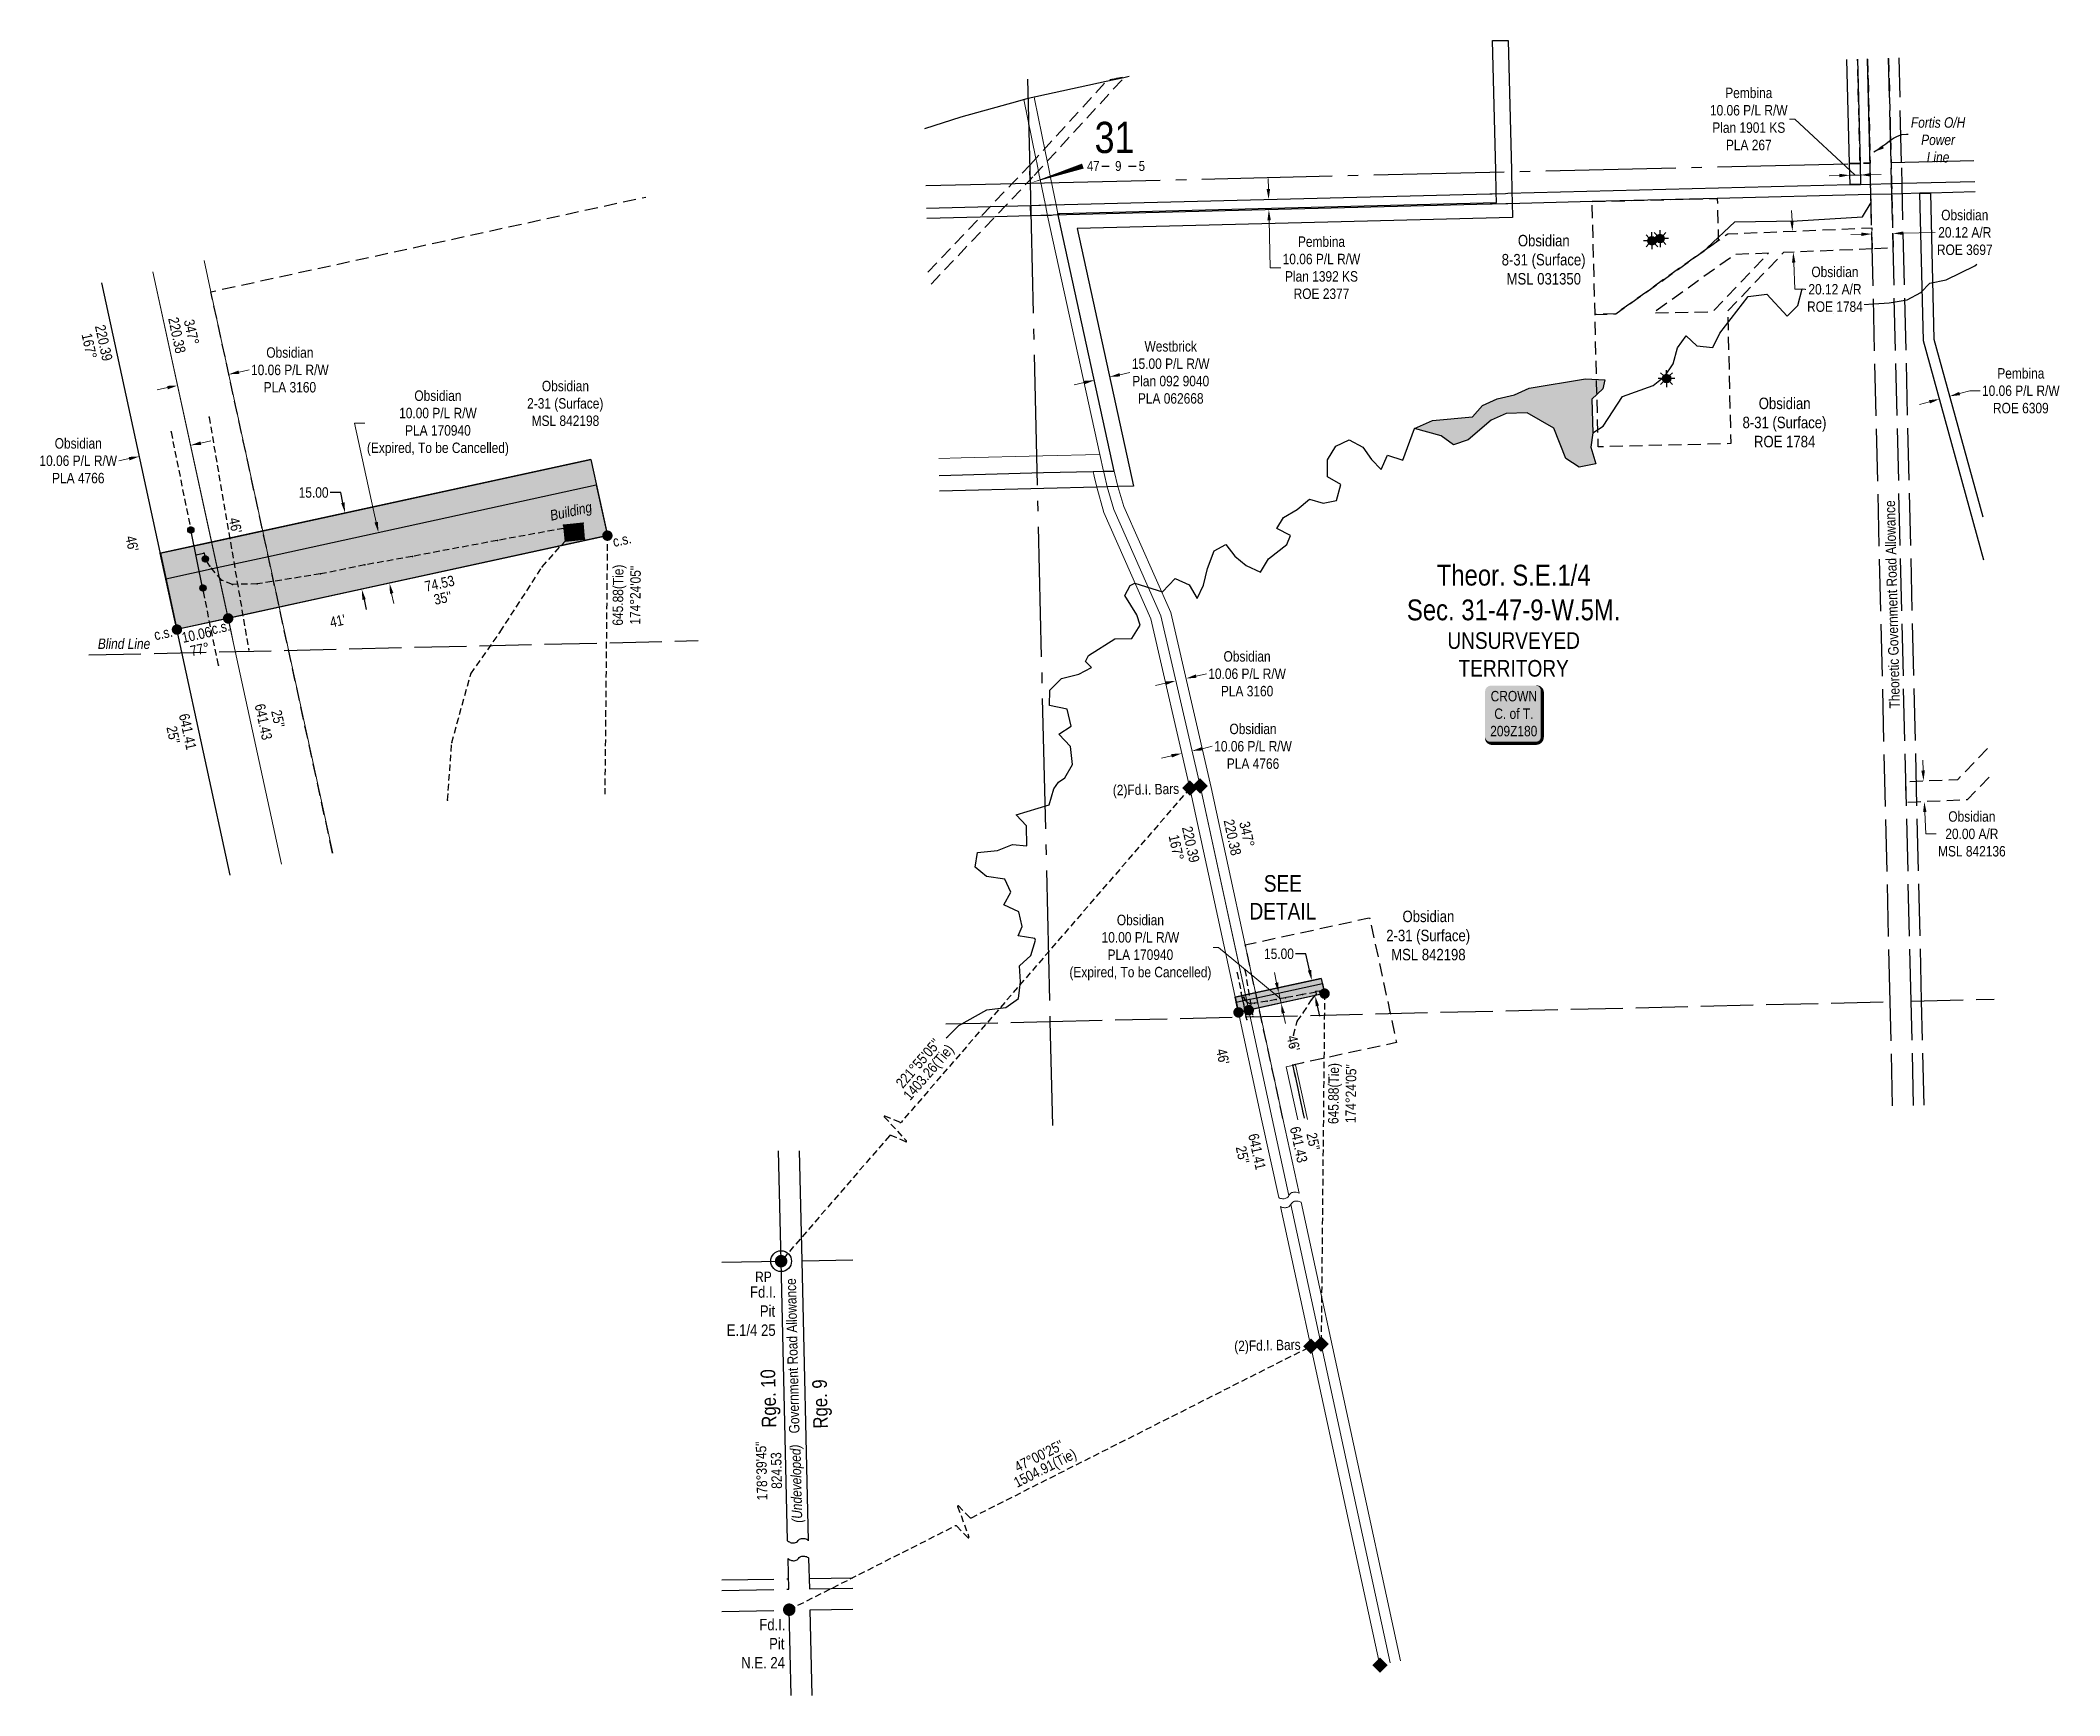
# Model space of a CAD drawing. Extents: x 612193 to 616452, y 5881780 to 5884628.
# Drawn here: x 612480 to 614418, y 5883039 to 5884628 of the extents above; entities that cross this region are included whole.
import ezdxf
from ezdxf.enums import TextEntityAlignment as Align

# ---------------------------------------------------------------- set-up
doc = ezdxf.new("R2010")
doc.units = 0
doc.header["$LTSCALE"] = 5
doc.header["$PDSIZE"] = 0.5
for name, pattern in [('foc-ACCESSROAD', [3.75, 2.5, -1.25]), ('foc-FLOWLINE', [3.75, 2.5, -1.25]), ('foc-QUARTERLINE', [33, 25, -3, 2, -3]), ('foc-TIELINE', [1.875, 1.25, -0.625]), ('foc-UNSURVEYED', [12.5, 10, -2.5]), ('UG_PIPE', [1.875, 1.25, -0.625])]:
    doc.linetypes.add(name, pattern=pattern)
doc.layers.get('Defpoints').update_dxf_attribs({"color": 9})
for name, color, linetype in [('10', 1, 'Continuous'), ('35', 37, 'Continuous'), ('9', 3, 'Continuous'), ('as-building', 7, 'Continuous'), ('AS-OWNER', 7, 'Continuous'), ('AS-PIPE-UG', 44, 'UG_PIPE'), ('AS-POWER', 104, 'foc-POWER'), ('AS-SYMBOL', 7, 'Continuous'), ('C-AR', 13, 'foc-ACCESSROAD'), ('C-RW', 13, 'Continuous'), ('C-SYMBOL', 7, 'Continuous'), ('C-WS', 13, 'foc-ACCESSROAD'), ('C-WS-S', 8, 'Continuous'), ('D-TXT', 6, 'Continuous'), ('DETAIL-T', 7, 'Continuous'), ('F-FLOWLINE', 190, 'foc-FLOWLINE'), ('F-RW', 190, 'Continuous'), ('L-BD', 7, 'Continuous'), ('L-MON', 1, 'Continuous'), ('L-MON-T', 1, 'Continuous'), ('L-QSEC', 8, 'foc-QUARTERLINE'), ('L-ROAD-T', 7, 'Continuous'), ('L-SEC', 7, 'Continuous'), ('L-SECLBL', 7, 'Continuous'), ('L-TIE', 7, 'foc-TIELINE'), ('L-TITLEDB', 4, 'Continuous'), ('L-UNS-T', 3, 'Continuous'), ('L-USEC', 7, 'foc-UNSURVEYED'), ('MSPOINT', 7, 'Continuous'), ('P-PROPOSED', 10, 'Continuous'), ('P-PROPOSED-H', 21, 'Continuous'), ('P-TXT', 4, 'Continuous'), ('T-WATER', 160, 'Continuous'), ('T-WATER-H', 133, 'Continuous')]:
    doc.layers.add(name, color=color, linetype=linetype)
doc.layers.add('AS-PIPE-AG', color=7, linetype='Continuous', true_color=0x7d00fa)
doc.layers.add('AS-STRUCTURE-H', color=7, linetype='Continuous', true_color=0xa8a8a8)
doc.layers.add('AS-STRUCTURE', color=7, linetype='Continuous', lineweight=30, true_color=0x595959)
for name, color, linetype, lineweight in [('C-AR-T', 13, 'Continuous', 9), ('C-RW-T', 13, 'Continuous', 9), ('C-WS-T', 13, 'Continuous', 9), ('F-RW-T', 190, 'Continuous', 9), ('T-TEXT', 48, 'Continuous', 18)]:
    doc.layers.add(name, color=color, linetype=linetype, lineweight=lineweight)
doc.styles.add('100L', font='ARIALN.TTF', dxfattribs={"height": 11})
doc.styles.add('175L', font='ARIALN.TTF', dxfattribs={"height": 20})
doc.styles.add('80', font='ARIALN.TTF', dxfattribs={"height": 10})
doc.styles.add('80CG', font='ARIALN.TTF', dxfattribs={"height": 10})
doc.styles.add('80L', font='ARIALN.TTF', dxfattribs={"height": 10})
doc.styles.add('80LS', font='ARIALNI.TTF', dxfattribs={"height": 10})
doc.styles.add('foc-LtypeFont', font='ARIALN.TTF', dxfattribs={"height": 7.35})
doc.styles.add('SIMPLEX', font='ARIALN.TTF')
doc.styles.get("Standard").update_dxf_attribs({"font": 'ARIALN.TTF'})
doc.linetypes.add('foc-POWER', pattern='A,6,-1,["P",foc-LtypeFont,S=0.2,R=0,X=-0.625,Y=-0.75],-1.24,4', length=12.24)
doc.dimstyles.new('Compass 5 000', dxfattribs={"dimscale": 5, "dimtxt": 9, "dimasz": 2, "dimexe": 0.2, "dimexo": 0.0625, "dimgap": 0.5, "dimtad": 0, "dimtih": 1, "dimtoh": 1, "dimzin": 0, "dimdsep": 46, "dimtxsty": '80CG', "dimcen": 0.1, "dimse1": 1, "dimse2": 1, "dimclrd": 256, "dimclrt": 256, "dimaunit": 1, "dimadec": 4, "dimazin": 0, "dimtfac": 0.06, "dimtofl": 0, "dimtmove": 0, "dimatfit": 1, "dimfxl": 0.2, "dimtolj": 1, "dimtzin": 0, "dimlwd": -1, "dimarcsym": 0})

msp = doc.modelspace()

# ---------------------------------------------------------------- texts
at = {"layer": 'AS-POWER', "insert": (614301.274, 5884532.615), "char_height": 9.99611, "width": 57.09688, "attachment_point": 5, "style": '80CG'}
msp.add_mtext('\\A1;{\\fArial Narrow|b0|i1|c0|p34;Fortis O/H Power Line}', dxfattribs=at)
at = {"layer": 'AS-STRUCTURE', "insert": (612963.33, 5884175.716), "char_height": 9.99616, "attachment_point": 1, "rotation": 12.306765, "style": '100L'}
msp.add_mtext_dynamic_manual_height_columns('\\pi4.9554;{\\fArial Narrow|b0|i1|c0|p34;Building}', width=50.12729, gutter_width=55, heights=[0], dxfattribs=at)
at = {"layer": 'C-SYMBOL', "color": 3, "insert": (613893.932, 5884124.807), "char_height": 19.99222, "width": 203.16323, "attachment_point": 2, "style": '175L'}
msp.add_mtext('Theor. S.E.1/4\\PSec. 31-47-9-W.5M.', dxfattribs=at)
at = {"layer": 'C-WS-T', "attachment_point": 1, "style": '100L'}
for s, insert, char_height in [('\\pi15.844;Obsidian\\P\\pi0.32178;8-31 (Surface)\\P\\pi5.0058;MSL 031350', (613882.139, 5884441.465), 10.99572), ('\\pi18.035;Obsidian\\P\\pi3.8554;2-31 (Surface)\\P\\pi8.1579;MSL 842198', (612943.254, 5884301.36), 9.99616), ('\\pi15.844;Obsidian\\P\\pi0.32178;8-31 (Surface)\\P\\pi11.329;ROE 1784', (614113.304, 5884285.223), 10.99572), ('\\pi15.844;Obsidian\\P\\pi0.24678;2-31 (Surface)\\P\\pi4.9796;MSL 842198', (613771.42, 5883792.758), 10.99572)]:
    msp.add_mtext_dynamic_manual_height_columns(s, width=79.88626, gutter_width=55, heights=[0], dxfattribs=dict(at, insert=insert, char_height=char_height))
at = {"layer": 'D-TXT', "color": 3, "char_height": 13.9946, "attachment_point": 1, "rotation": 91.337877, "style": '80L'}
for s, width, insert in [('Rge. 10', 73.75526, (613172.451, 5883296.252)), ('Rge. 9', 63.86109, (613221.779, 5883295.436))]:
    msp.add_mtext_dynamic_manual_height_columns(s, width=width, gutter_width=47.5, heights=[0], dxfattribs=dict(at, insert=insert))
at = {"layer": 'DETAIL-T', "color": 3, "insert": (613672.438, 5883805.567), "char_height": 16, "width": 63.63613, "attachment_point": 5, "style": '80CG'}
msp.add_mtext('SEE\\PDETAIL', dxfattribs=at)
at = {"layer": 'L-BD'}
for s, rotation, p in [('220.38', 282.227552, (612611.122, 5884345.112)), ('167°', 282.227552, (612526.922, 5884334.805)), ('220.39', 282.227552, (612540.843, 5884337.822)), ('347°', 282.227552, (612625.044, 5884348.129)), ("46'", 282.227552, (612667.141, 5884162.627)), ("46'", 282.227552, (612567.952, 5884145.193)), ('641.41', 282.227552, (612621.436, 5883964.585)), ('641.43', 282.227552, (612694.12, 5883974.003)), ('25"', 282.227552, (612708.041, 5883977.019)), ('25"', 282.227552, (612607.515, 5883961.569)), ('220.38', 282.227552, (613624.105, 5883863.112)), ('347°', 282.227552, (613638.026, 5883866.129)), ('167°', 282.227552, (613570.203, 5883853.363)), ('220.39', 282.227552, (613584.124, 5883856.38)), ("46'", 282.227552, (613682.621, 5883665.517)), ("46'", 282.227552, (613614.798, 5883652.751)), ('25"', 282.227552, (613633.793, 5883558.421)), ('641.41', 282.227552, (613647.714, 5883561.438)), ('641.43', 282.227552, (613687.694, 5883568.171)), ('25"', 282.227552, (613701.616, 5883571.188)), ('178°39\'45"', 91.337532, (613172.118, 5883254.935)), ('824.53', 91.337532, (613186.359, 5883255.268))]:
    msp.add_text(s, height=9.9962, rotation=rotation, dxfattribs=at).set_placement(p, align=Align.MIDDLE_CENTER)
at = {"layer": 'L-BD', "style": '80L'}
for s, height, rotation, p in [('74.53', 9.9962, 12.3069, (612863.093, 5884106.825)), ("35''", 9.9962, 12.3069, (612866.13, 5884092.908)), ("41'", 9.9962, 12.3069, (612765.246, 5884070.906)), ('10.06', 9.9962, 12.3069, (612629.863, 5884057.675)), ('77°', 9.9962, 12.3069, (612632.899, 5884043.757)), ("221°55'05''", 9.99616, 49.1677, (613322.393, 5883646.208)), ('1403.26(Tie)', 9.99616, 49.1677, (613333.171, 5883636.895)), ('1504.91(Tie)', 9.99616, 26.7998, (613444.718, 5883256.634)), ("47°00'25''", 9.9962, 26.7998, (613438.295, 5883269.348))]:
    msp.add_text(s, height=height, rotation=rotation, dxfattribs=at).set_placement(p, align=Align.MIDDLE)
at = {"layer": 'L-BD', "char_height": 9.99616, "width": 32.69655, "attachment_point": 2, "rotation": 89.432455}
for insert in [(613029.322, 5884095.704), (613716.032, 5883617.259)]:
    msp.add_mtext('645.88(Tie)\\P174°24\'05" ', dxfattribs=dict(at, insert=insert))
at = {"layer": 'L-MON', "char_height": 10.99572, "attachment_point": 1, "style": '100L'}
for s, insert in [('\\pi23.444;Fd.I.\\P\\pi32.857;Pit\\P\\pi1.1075;E.1/4 25', (613137.581, 5883432.175)), ('\\pi23.444;Fd.I.\\P\\pi32.857;Pit\\P\\pi6.0653;N.E. 24', (613146.508, 5883112.933))]:
    msp.add_mtext_dynamic_manual_height_columns(s, width=46.5155, gutter_width=55, heights=[0], dxfattribs=dict(at, insert=insert))
at = {"layer": 'L-MON-T', "style": '80L'}
for s, height, rotation, p in [('c.s.', 9.9962, 12.3069, (613038.16, 5884148.537)), ('c.s.', 9.9962, 12.3069, (612597.901, 5884058.914)), ('c.s.', 9.9962, 12.3069, (612652.975, 5884064.657)), ('(2)Fd.I. Bars', 9.99616, 1.349183, (613541.07, 5883907.9)), ('(2)Fd.I. Bars', 9.99616, 1.349183, (613657.636, 5883374.274))]:
    msp.add_text(s, height=height, rotation=rotation, dxfattribs=at).set_placement(p, align=Align.MIDDLE)
at = {"layer": 'L-ROAD-T', "style": '80L'}
for s, height, rotation, p in [('Theoretic Government Road Allowance', 9.99611, 91.367752, (614257.284, 5884086.715)), ('Government Road Allowance', 9.99616, 91.337877, (613201.821, 5883365.38))]:
    msp.add_text(s, height=height, rotation=rotation, dxfattribs=at).set_placement(p, align=Align.MIDDLE_CENTER)
at = {"layer": 'L-UNS-T', "color": 3, "insert": (613893.932, 5884038.606), "char_height": 15.99378, "attachment_point": 5, "style": '80L'}
msp.add_mtext_dynamic_manual_height_columns('UNSURVEYED TERRITORY', width=126.41375, gutter_width=47.5, heights=[0], dxfattribs=at)
at = {"layer": 'L-USEC', "insert": (612534.797, 5884054.004), "char_height": 9.99616, "attachment_point": 1, "style": '100L'}
msp.add_mtext_dynamic_manual_height_columns('\\pi0.30849;{\\fArial Narrow|b0|i1|c0|p34;Blind Line}', width=50.12729, gutter_width=55, heights=[0], dxfattribs=at)
at = {"layer": 'T-TEXT', "style": '80LS'}
msp.add_text('(Undeveloped)', height=9.99616, rotation=91.337877, dxfattribs=at).set_placement((613205.313, 5883242.684), align=Align.MIDDLE_CENTER)

# ---------------------------------------------------------------- blocks, each defined once
blk = doc.blocks.new('*D504')
at = {"layer": 'C-RW-T', "transparency": 16777216}
for p, q in [((612791.5, 5884260.6), (612781.5, 5884260.6)), ((612781.5, 5884260.6), (612800.1, 5884175.5)), ((612802.2, 5884165.7), (612800.1, 5884175.5)), ((612817.1, 5884097.3), (612819.3, 5884087.5))]:
    blk.add_line(p, q, dxfattribs=at)
for points in [[(612803.9, 5884166), (612800.6, 5884165.3), (612804.4, 5884155.9)], [(612818.8, 5884097.7), (612815.5, 5884097), (612815, 5884107.1)]]:
    blk.add_solid(points, dxfattribs=at)
at = {"layer": 'Defpoints', "color": 0, "transparency": 16777216}
for p in [(612869.5, 5884170.1), (612804.4, 5884155.9), (612880.2, 5884121.3)]:
    blk.add_point(p, dxfattribs=at)
at = {"layer": 'C-RW-T', "transparency": 16777216, "insert": (612861.5, 5884260.6), "char_height": 10, "attachment_point": 5, "style": '80CG'}
blk.add_mtext('\\A1;Obsidian\\P10.00 P/L R/W\\PPLA 170940\\P(Expired, To be Cancelled)', dxfattribs=at)
blk = doc.blocks.new('PLIA')
at = {"color": 255, "const_width": 1}
blk.add_lwpolyline([(-0.5, 0, 1), (0.5, 0, 1)], format="xyb", close=True, dxfattribs=at)
blk = doc.blocks.new('PLIAA')
blk.add_blockref('PLIA', (0, 0))
blk = doc.blocks.new('PLIB')
at = {"color": 1}
blk.add_circle((0, 0), 0.8, dxfattribs=at)
blk = doc.blocks.new('PLIBB')
blk.add_blockref('PLIB', (0, 0))
blk = doc.blocks.new('PLICC')
for name in ['PLIAA', 'PLIBB']:
    blk.add_blockref(name, (0, 0))
blk = doc.blocks.new('PLI')
blk.add_blockref('PLICC', (0, 0))
blk = doc.blocks.new('RISER')
h = blk.add_hatch(color=255)
h.dxf.hatch_style = 1
edge = h.paths.add_edge_path()
edge.add_arc((0, 0), 0.7, 0, 360)
blk.add_hatch(color=13).paths.add_polyline_path([(0.58, -0.15), (-0.58, -0.15, 0.774597)])
at = {"color": 13}
blk.add_line((-0.58, -0.15), (0.58, -0.15), dxfattribs=at)
blk.add_circle((0, 0), 0.6, dxfattribs=at)
blk = doc.blocks.new('*D505')
at = {"layer": 'C-RW-T', "transparency": 16777216}
for p, q in [((612670.6, 5884309.7), (612680.4, 5884311.8)), ((612601.9, 5884294.8), (612592.1, 5884292.7))]:
    blk.add_line(p, q, dxfattribs=at)
for points in [[(612670.2, 5884311.3), (612670.9, 5884308.1), (612660.8, 5884307.6)], [(612601.6, 5884296.5), (612602.3, 5884293.2), (612611.7, 5884296.9)]]:
    blk.add_solid(points, dxfattribs=at)
at = {"layer": 'Defpoints', "color": 0, "transparency": 16777216}
for p in [(612660.8, 5884307.6), (612661, 5884306.5), (612611.9, 5884295.9)]:
    blk.add_point(p, dxfattribs=at)
at = {"layer": 'C-RW-T', "transparency": 16777216, "insert": (612719.4, 5884311.8), "char_height": 10, "attachment_point": 5, "style": '80CG'}
blk.add_mtext('\\A1;Obsidian\\P10.06 P/L R/W\\PPLA 3160', dxfattribs=at)
blk = doc.blocks.new('*D506')
at = {"layer": 'C-RW-T', "transparency": 16777216}
for p, q in [((612565.2, 5884226.7), (612555.4, 5884224.6)), ((612633.9, 5884241.6), (612643.7, 5884243.7))]:
    blk.add_line(p, q, dxfattribs=at)
for points in [[(612564.8, 5884228.3), (612565.5, 5884225), (612575, 5884228.8)], [(612633.6, 5884243.2), (612634.3, 5884239.9), (612624.2, 5884239.5)]]:
    blk.add_solid(points, dxfattribs=at)
at = {"layer": 'Defpoints', "color": 0, "transparency": 16777216}
for p in [(612622.7, 5884246.1), (612573.5, 5884235.4), (612575, 5884228.8)]:
    blk.add_point(p, dxfattribs=at)
at = {"layer": 'C-RW-T', "transparency": 16777216, "insert": (612516.3, 5884224.6), "char_height": 10, "attachment_point": 5, "style": '80CG'}
blk.add_mtext('\\A1;Obsidian\\P10.06 P/L R/W\\PPLA 4766', dxfattribs=at)
blk = doc.blocks.new('*D511')
at = {"layer": 'Defpoints', "color": 0, "transparency": 16777216}
for p in [(612768.7, 5884173.7), (612772.4, 5884174.5), (612784.7, 5884100.4)]:
    blk.add_point(p, dxfattribs=at)
at = {"layer": 'P-TXT', "transparency": 16777216}
for p, q in [((612768.2, 5884194.1), (612758.2, 5884194.1)), ((612770.3, 5884184.3), (612768.2, 5884194.1)), ((612790.6, 5884091.5), (612792.7, 5884081.7))]:
    blk.add_line(p, q, dxfattribs=at)
for points in [[(612771.9, 5884184.7), (612768.7, 5884183.9), (612772.4, 5884174.5)], [(612792.2, 5884091.8), (612789, 5884091.1), (612788.4, 5884101.3)]]:
    blk.add_solid(points, dxfattribs=at)
at = {"layer": 'P-TXT', "transparency": 16777216, "insert": (612742.2, 5884194.1), "char_height": 10, "attachment_point": 5, "style": '80CG'}
blk.add_mtext('\\A1;15.00', dxfattribs=at)
blk = doc.blocks.new('L-SECLBL')
at = {"layer": '9', "color": 7}
for p, q in [((-5.1, -27.8), (-12.3, -27.8)), ((20.7, -27.8), (13.5, -27.8))]:
    blk.add_line(p, q, dxfattribs=at)
at = {"layer": '10', "color": 2, "style": 'SIMPLEX'}
blk.add_attdef('SEC', text='', height=30, dxfattribs=at).set_placement((0, 0), align=Align.MIDDLE)
at = {"layer": '10', "color": 5, "style": '80L'}
blk.add_attdef('TWP', text='', height=9.5, dxfattribs=at).set_placement((-14.4, -27.4), align=Align.MIDDLE_RIGHT)
blk.add_attdef('RGE', text='', height=9.5, dxfattribs=at).set_placement((3.6, -27.4), align=Align.MIDDLE_CENTER)
blk.add_attdef('MER', text='', height=9.5, dxfattribs=at).set_placement((23.2, -27.4), align=Align.MIDDLE_LEFT)
blk = doc.blocks.new('*D494')
at = {"layer": 'C-AR-T', "transparency": 16777216}
for p, q in [((614286.9, 5883927.3), (614286.5, 5883937.3)), ((614288.6, 5883887.3), (614289.4, 5883866.4)), ((614289.4, 5883866.4), (614299.4, 5883866.4))]:
    blk.add_line(p, q, dxfattribs=at)
for points in [[(614288.6, 5883927.4), (614285.2, 5883927.2), (614287.3, 5883917.3)], [(614290.2, 5883887.4), (614286.9, 5883887.3), (614288.1, 5883897.3)]]:
    blk.add_solid(points, dxfattribs=at)
at = {"layer": 'Defpoints', "color": 0, "transparency": 16777216}
for p in [(614300.8, 5883917.9), (614288.1, 5883897.3)]:
    blk.add_point(p, dxfattribs=at)
at = {"layer": 'C-AR-T', "transparency": 16777216, "insert": (614333.7, 5883866.4), "char_height": 10, "attachment_point": 5, "style": '80CG', "bg_fill": 3, "box_fill_scale": 1.1, "bg_fill_color": 256, "bg_fill_true_color": 13158600, "bg_fill_transparency": 0}
blk.add_mtext('\\A1;Obsidian\\P20.00 A/R\\PMSL 842136', dxfattribs=at)
at = {"layer": 'Defpoints', "color": 0, "transparency": 16777216}
blk.add_point((614301.6, 5883897.9), dxfattribs=at)
blk = doc.blocks.new('*D495')
at = {"layer": 'C-AR-T', "transparency": 16777216}
for p, q in [((614161.1, 5884455), (614160.6, 5884465)), ((614162.7, 5884414.9), (614163.8, 5884389.2)), ((614163.8, 5884389.2), (614173.8, 5884389.2))]:
    blk.add_line(p, q, dxfattribs=at)
for points in [[(614162.7, 5884455.1), (614159.4, 5884454.9), (614161.5, 5884445)], [(614164.4, 5884415), (614161.1, 5884414.8), (614162.3, 5884424.9)]]:
    blk.add_solid(points, dxfattribs=at)
at = {"layer": 'Defpoints', "color": 0, "transparency": 16777216}
for p in [(614191.3, 5884446.2), (614162.3, 5884424.9), (614192.1, 5884426.1)]:
    blk.add_point(p, dxfattribs=at)
at = {"layer": 'C-AR-T', "transparency": 16777216, "insert": (614202.3, 5884389.2), "char_height": 10, "attachment_point": 5, "style": '80CG', "bg_fill": 3, "box_fill_scale": 1.1, "bg_fill_color": 256, "bg_fill_true_color": 13158600, "bg_fill_transparency": 0}
blk.add_mtext('\\A1;Obsidian\\P20.12 A/R\\PROE 1784', dxfattribs=at)
blk = doc.blocks.new('*D496')
at = {"layer": 'C-AR-T', "transparency": 16777216}
for p, q in [((614227.7, 5884442.1), (614217.7, 5884441.8)), ((614267.8, 5884443), (614298.4, 5884443.8))]:
    blk.add_line(p, q, dxfattribs=at)
for points in [[(614227.7, 5884443.7), (614227.7, 5884440.4), (614237.7, 5884442.3)], [(614267.8, 5884444.7), (614267.9, 5884441.4), (614257.8, 5884442.8)]]:
    blk.add_solid(points, dxfattribs=at)
at = {"layer": 'Defpoints', "color": 0, "transparency": 16777216}
for p in [(614237, 5884470.7), (614257.2, 5884471.1), (614257.8, 5884442.8)]:
    blk.add_point(p, dxfattribs=at)
at = {"layer": 'C-AR-T', "transparency": 16777216, "insert": (614326.9, 5884443.8), "char_height": 10, "attachment_point": 5, "style": '80CG'}
blk.add_mtext('\\A1;Obsidian\\P20.12 A/R\\PROE 3697', dxfattribs=at)
blk = doc.blocks.new('*D497')
at = {"layer": 'C-RW-T', "transparency": 16777216}
for p, q in [((613565.7, 5883941.5), (613555.9, 5883939.2)), ((613595, 5883948.2), (613604.7, 5883950.5))]:
    blk.add_line(p, q, dxfattribs=at)
for points in [[(613565.3, 5883943.1), (613566, 5883939.8), (613575.4, 5883943.7)], [(613594.6, 5883949.8), (613595.3, 5883946.6), (613585.2, 5883946)]]:
    blk.add_solid(points, dxfattribs=at)
at = {"layer": 'Defpoints', "color": 0, "transparency": 16777216}
for p in [(613575.4, 5883944), (613585.2, 5883946.3), (613585.2, 5883946)]:
    blk.add_point(p, dxfattribs=at)
at = {"layer": 'C-RW-T', "transparency": 16777216, "insert": (613643.8, 5883950.5), "char_height": 10, "attachment_point": 5, "style": '80CG'}
blk.add_mtext('\\A1;Obsidian\\P10.06 P/L R/W\\PPLA 4766', dxfattribs=at)
blk = doc.blocks.new('*D498')
at = {"layer": 'C-RW-T', "transparency": 16777216}
for p, q in [((613589.2, 5884017.9), (613599, 5884020.1)), ((613559.9, 5884011.1), (613550.2, 5884008.9))]:
    blk.add_line(p, q, dxfattribs=at)
for points in [[(613559.6, 5884012.7), (613560.3, 5884009.5), (613569.7, 5884013.4)], [(613588.9, 5884019.5), (613589.6, 5884016.3), (613579.5, 5884015.6)]]:
    blk.add_solid(points, dxfattribs=at)
at = {"layer": 'Defpoints', "color": 0, "transparency": 16777216}
for p in [(613579.5, 5884015.6), (613572, 5884003.5), (613581.8, 5884005.7)]:
    blk.add_point(p, dxfattribs=at)
at = {"layer": 'C-RW-T', "transparency": 16777216, "insert": (613638.1, 5884020.1), "char_height": 10, "attachment_point": 5, "style": '80CG'}
blk.add_mtext('\\A1;Obsidian\\P10.06 P/L R/W\\PPLA 3160', dxfattribs=at)
blk = doc.blocks.new('*D499')
at = {"layer": 'C-RW-T', "transparency": 16777216}
for p, q in [((613610.7, 5883757.3), (613605.7, 5883757.3)), ((613669.6, 5883708.9), (613610.7, 5883757.3)), ((613666.4, 5883723.5), (613664.3, 5883733.3)), ((613670.7, 5883704), (613668.5, 5883713.8)), ((613672.8, 5883694.2), (613674.9, 5883684.4))]:
    blk.add_line(p, q, dxfattribs=at)
for points in [[(613668, 5883723.9), (613664.8, 5883723.2), (613668.5, 5883713.8)], [(613674.4, 5883694.6), (613671.2, 5883693.9), (613670.7, 5883704)]]:
    blk.add_solid(points, dxfattribs=at)
at = {"layer": 'Defpoints', "color": 0, "transparency": 16777216}
for p in [(613668.5, 5883713.8), (613681.6, 5883716.6), (613683.7, 5883706.8)]:
    blk.add_point(p, dxfattribs=at)
at = {"layer": 'C-RW-T', "transparency": 16777216, "insert": (613535.7, 5883757.3), "char_height": 10, "attachment_point": 5, "style": '80CG'}
blk.add_mtext('\\A1;Obsidian\\P10.00 P/L R/W\\PPLA 170940\\P(Expired, To be Cancelled)', dxfattribs=at)
blk = doc.blocks.new('*D500')
at = {"layer": 'Defpoints', "color": 0, "transparency": 16777216}
for p in [(614312.4, 5884286.5), (614312.7, 5884285.4), (614303, 5884282.7)]:
    blk.add_point(p, dxfattribs=at)
at = {"layer": 'F-RW-T', "transparency": 16777216}
for p, q in [((614322, 5884289.2), (614331.6, 5884291.8)), ((614331.6, 5884291.8), (614341.6, 5884291.8)), ((614293, 5884281.2), (614283.4, 5884278.6))]:
    blk.add_line(p, q, dxfattribs=at)
for points in [[(614292.6, 5884282.8), (614293.5, 5884279.6), (614302.7, 5884283.9)], [(614321.6, 5884290.8), (614322.4, 5884287.6), (614312.4, 5884286.5)]]:
    blk.add_solid(points, dxfattribs=at)
at = {"layer": 'F-RW-T', "transparency": 16777216, "insert": (614380.7, 5884291.8), "char_height": 10, "attachment_point": 5, "style": '80CG'}
blk.add_mtext('\\A1;Pembina\\P10.06 P/L R/W\\PROE 6309', dxfattribs=at)
blk = doc.blocks.new('*D501')
at = {"layer": 'Defpoints', "color": 0, "transparency": 16777216}
for p in [(613491.3, 5884303.2), (613505.9, 5884306.4), (613506.2, 5884305.1)]:
    blk.add_point(p, dxfattribs=at)
at = {"layer": 'F-RW-T', "transparency": 16777216}
for p, q in [((613516, 5884307.2), (613525.7, 5884309.4)), ((613481.8, 5884299.7), (613472, 5884297.6))]:
    blk.add_line(p, q, dxfattribs=at)
for points in [[(613515.6, 5884308.8), (613516.3, 5884305.6), (613506.2, 5884305.1)], [(613481.4, 5884301.3), (613482.2, 5884298.1), (613491.6, 5884301.9)]]:
    blk.add_solid(points, dxfattribs=at)
at = {"layer": 'F-RW-T', "transparency": 16777216, "insert": (613564.8, 5884309.4), "char_height": 10, "attachment_point": 5, "style": '80CG'}
blk.add_mtext('\\A1;Westbrick\\P15.00 P/L R/W\\PPlan 092 9040\\PPLA 062668', dxfattribs=at)
blk = doc.blocks.new('*D502')
at = {"layer": 'Defpoints', "color": 0, "transparency": 16777216}
for p in [(614216.6, 5884499.8), (614216.6, 5884498.7), (614226.6, 5884500.1)]:
    blk.add_point(p, dxfattribs=at)
at = {"layer": 'F-RW-T', "transparency": 16777216}
for p, q in [((614163.7, 5884552.7), (614158.7, 5884552.7)), ((614221.6, 5884498.8), (614163.7, 5884552.7)), ((614206.6, 5884498.4), (614196.6, 5884498.2)), ((614226.7, 5884498.9), (614216.6, 5884498.7)), ((614236.6, 5884499.1), (614246.6, 5884499.4))]:
    blk.add_line(p, q, dxfattribs=at)
for points in [[(614206.6, 5884500.1), (614206.6, 5884496.8), (614216.6, 5884498.7)], [(614236.6, 5884500.8), (614236.7, 5884497.5), (614226.7, 5884498.9)]]:
    blk.add_solid(points, dxfattribs=at)
at = {"layer": 'F-RW-T', "transparency": 16777216, "insert": (614119.6, 5884552.7), "char_height": 10, "attachment_point": 5, "style": '80CG'}
blk.add_mtext('\\A1;Pembina\\P10.06 P/L R/W\\PPlan 1901 KS\\PPLA 267', dxfattribs=at)
blk = doc.blocks.new('*D503')
at = {"layer": 'Defpoints', "color": 0, "transparency": 16777216}
for p in [(613659, 5884465.5), (613659.3, 5884475.6), (613659.5, 5884465.5)]:
    blk.add_point(p, dxfattribs=at)
at = {"layer": 'F-RW-T', "transparency": 16777216}
for p, q in [((613658.5, 5884485.6), (613658.3, 5884495.5)), ((613659.3, 5884455.5), (613660.4, 5884409.9)), ((613660.4, 5884409.9), (613670.4, 5884409.9))]:
    blk.add_line(p, q, dxfattribs=at)
for points in [[(613660.2, 5884485.6), (613656.8, 5884485.5), (613658.8, 5884475.6)], [(613660.9, 5884455.6), (613657.6, 5884455.5), (613659, 5884465.5)]]:
    blk.add_solid(points, dxfattribs=at)
at = {"layer": 'F-RW-T', "transparency": 16777216, "insert": (613709.5, 5884409.9), "char_height": 10, "attachment_point": 5, "style": '80CG'}
blk.add_mtext('\\A1;Pembina\\P10.06 P/L R/W\\PPlan 1392 KS\\PROE 2377', dxfattribs=at)
blk = doc.blocks.new('*U493')
h = blk.add_hatch(color=255)
edge = h.paths.add_edge_path()
edge.add_line((-21.5, -28.5), (21.5, -28.5))
edge.add_arc((21.5, -22.5), 6, 270, 360)
edge.add_line((27.5, -22.5), (27.5, 21))
edge.add_arc((21.5, 21), 6, 0, 90)
edge.add_line((21.5, 27), (-21.5, 27))
edge.add_arc((-21.5, 21), 6, 90, 180)
edge.add_line((-27.5, 21), (-27.5, -22.5))
edge.add_arc((-21.5, -22.5), 6, 180, 270)
at = {"color": 14, "flags": 128}
blk.add_lwpolyline([(-21.5, -28.5, 3, 3, 0), (21.5, -28.5, 3, 3, 0.414214), (27.5, -22.5, 3, 3, 0), (27.5, 21, 3, 0, 0.414214), (21.5, 27, 0, 0, 0), (-21.5, 27, 0, 0, 0.414214), (-27.5, 21, 0, 0, 0), (-27.5, -22.5, 0, 3, 0.414214)], format="xyseb", close=True, dxfattribs=at)
at = {"color": 14, "style": '80'}
blk.add_attdef('ENTER_TEXT_001', (-26.8, -4.9), '', height=10, dxfattribs=at)
blk = doc.blocks.new('GAS')
h = blk.add_hatch(color=255)
h.dxf.hatch_style = 1
edge = h.paths.add_edge_path()
edge.add_arc((0, 0), 0.9, 0, 360)
for p, q in [((-0.81, 0), (-1.62, 0)), ((-0.57, 0.57), (-1.14, 1.14)), ((0, 0.81), (0, 1.62)), ((0.57, 0.57), (1.14, 1.14)), ((1.62, 0), (0.81, 0)), ((-0.57, -0.57), (-1.14, -1.14)), ((0, -0.81), (0, -1.62)), ((1.14, -1.14), (0.57, -0.57))]:
    blk.add_line(p, q)
blk.add_circle((0, 0), 0.8)
blk = doc.blocks.new('SMONA')
blk.add_hatch(color=255).paths.add_polyline_path([(0, -1.49), (1.49, 0), (0, 1.49), (-1.49, 0)])
blk = doc.blocks.new('SMONAA')
blk.add_blockref('SMONA', (0, 0))
blk = doc.blocks.new('SMONB')
at = {"color": 1}
blk.add_solid([(0, 1.2), (1.2, 0), (-1.2, 0), (0, -1.2)], dxfattribs=at)
blk = doc.blocks.new('SMONBB')
blk.add_blockref('SMONB', (0, 0))
blk = doc.blocks.new('SMONCC')
for name in ['SMONAA', 'SMONBB']:
    blk.add_blockref(name, (0, 0))
blk = doc.blocks.new('FDIBAR')
blk.add_blockref('SMONCC', (0, 0))
blk = doc.blocks.new('*D510')
at = {"layer": 'Defpoints', "color": 0, "transparency": 16777216}
for p in [(613700.2, 5883725.8), (613703.6, 5883726.5), (613706.8, 5883711.9)]:
    blk.add_point(p, dxfattribs=at)
at = {"layer": 'P-TXT', "transparency": 16777216}
for p, q in [((613694.6, 5883751.3), (613684.6, 5883751.3)), ((613698.1, 5883735.5), (613694.6, 5883751.3)), ((613705.5, 5883701.3), (613707.7, 5883691.6))]:
    blk.add_line(p, q, dxfattribs=at)
for points in [[(613699.7, 5883735.9), (613696.4, 5883735.2), (613700.2, 5883725.8)], [(613707.1, 5883701.7), (613703.9, 5883701), (613703.4, 5883711.1)]]:
    blk.add_solid(points, dxfattribs=at)
at = {"layer": 'P-TXT', "transparency": 16777216, "insert": (613668.7, 5883751.3), "char_height": 10, "attachment_point": 5, "style": '80CG'}
blk.add_mtext('\\A1;15.00', dxfattribs=at)
blk = doc.blocks.new('fdia')
at = {"color": 255, "const_width": 1}
blk.add_lwpolyline([(-0.5, 0, 1), (0.5, 0, 1)], format="xyb", close=True, dxfattribs=at)
blk = doc.blocks.new('Fdiaa')
blk.add_blockref('fdia', (0, 0))
blk = doc.blocks.new('fdib')
at = {"color": 1, "const_width": 1.6}
blk.add_lwpolyline([(-0.4, 0, 1), (0.4, 0, 1)], format="xyb", close=True, dxfattribs=at)
at = {"color": 1}
blk.add_circle((0, 0), 0.8, dxfattribs=at)
blk = doc.blocks.new('Fdibb')
blk.add_blockref('fdib', (0, 0))
blk = doc.blocks.new('fdicc')
for name in ['Fdibb', 'Fdiaa']:
    blk.add_blockref(name, (0, 0))
blk = doc.blocks.new('FDI')
blk.add_blockref('fdicc', (0, 0))
blk = doc.blocks.new('*U514')
at = {"layer": '35', "color": 3}
blk.add_circle((0, 0), 10, dxfattribs=at)
at = {"layer": '35', "color": 3, "style": '80'}
blk.add_attdef('RP_001', (-24.9, -20.1), '', height=10, dxfattribs=at)

# ---------------------------------------------------------------- dimensions: what is measured, and where the dimension line sits
at = {"layer": 'C-RW-T'}
for p1, p2, distance, text, picture, middle in [((612611.927, 5884295.88), (612661.043, 5884306.519), 1.092, 'Obsidian\\P10.06 P/L R/W\\PPLA 3160', '*D505', (612719.444, 5884311.82)), ((612622.723, 5884246.061), (612573.537, 5884235.401), 6.759, 'Obsidian\\P10.06 P/L R/W\\PPLA 4766', '*D506', (612516.336, 5884224.56)), ((613571.967, 5884003.451), (613581.782, 5884005.714), 10.174, 'Obsidian\\P10.06 P/L R/W\\PPLA 3160', '*D498', (613638.07, 5884020.121)), ((613575.351, 5883943.993), (613585.16, 5883946.255), -0.285, 'Obsidian\\P10.06 P/L R/W\\PPLA 4766', '*D497', (613643.798, 5883950.472))]:
    dim = msp.add_aligned_dim(p1=p1, p2=p2, distance=distance, text=text, dimstyle='Compass 5 000', dxfattribs=at)
    dim.commit()
    dim.dimension.update_dxf_attribs({"geometry": picture, "text_midpoint": middle})
for base, p1, p2, picture, middle in [((612804.357, 5884155.922), (612880.199, 5884121.312), (612869.546, 5884170.144), '*D504', (612799.222, 5884260.552)), ((613668.53, 5883713.751), (613683.698, 5883706.829), (613681.567, 5883716.595), '*D499', (613603.16, 5883757.292))]:
    dim = msp.add_linear_dim(base=base, p1=p1, p2=p2, angle=102.306872, text='Obsidian\\P10.00 P/L R/W\\PPLA 170940\\P(Expired, To be Cancelled)', dimstyle='Compass 5 000', override={"dimtmove": 1}, dxfattribs=at)
    dim.commit()
    dim.dimension.update_dxf_attribs({"geometry": picture, "text_midpoint": middle, "dimtype": 161})
at = {"layer": 'F-RW-T'}
dim = msp.add_linear_dim(base=(614216.601, 5884498.658), p1=(614226.623, 5884500.086), p2=(614216.572, 5884499.849), angle=181.351898, text='Pembina\\P10.06 P/L R/W\\PPlan 1901 KS\\PPLA 267', dimstyle='Compass 5 000', override={"dimtmove": 1}, dxfattribs=at)
dim.commit()
dim.dimension.update_dxf_attribs({"geometry": '*D502', "text_midpoint": (614156.222, 5884552.685), "dimtype": 161})
dim = msp.add_linear_dim(base=(613659.023, 5884465.508), p1=(613659.275, 5884475.567), p2=(613659.529, 5884465.521), angle=271.45225, text='Pembina\\P10.06 P/L R/W\\PPlan 1392 KS\\PROE 2377', dimstyle='Compass 5 000', dxfattribs=at)
dim.commit()
dim.dimension.update_dxf_attribs({"geometry": '*D503', "text_midpoint": (613709.518, 5884409.912), "dimtype": 161})
for p1, p2, distance, text, picture, middle in [((613491.283, 5884303.18), (613505.923, 5884306.389), -1.348, 'Westbrick\\P15.00 P/L R/W\\PPlan 092 9040\\PPLA 062668', '*D501', (613564.834, 5884309.356)), ((614302.975, 5884282.711), (614312.671, 5884285.379), 1.193, 'Pembina\\P10.06 P/L R/W\\PROE 6309', '*D500', (614380.723, 5884291.837))]:
    dim = msp.add_aligned_dim(p1=p1, p2=p2, distance=distance, text=text, dimstyle='Compass 5 000', dxfattribs=at)
    dim.commit()
    dim.dimension.update_dxf_attribs({"geometry": picture, "text_midpoint": middle})
at = {"layer": 'P-TXT'}
for base, p1, p2, picture, middle in [((612772.449, 5884174.531), (612784.692, 5884100.443), (612768.696, 5884173.711), '*D511', (612742.245, 5884194.07)), ((613700.186, 5883725.777), (613706.834, 5883711.87), (613703.634, 5883726.53), '*D510', (613668.672, 5883751.316))]:
    dim = msp.add_linear_dim(base=base, p1=p1, p2=p2, angle=102.315704, text='15.00', dimstyle='Compass 5 000', dxfattribs=at)
    dim.commit()
    dim.dimension.update_dxf_attribs({"geometry": picture, "text_midpoint": middle, "dimtype": 161})

# ---------------------------------------------------------------- hatches: boundary and pattern name
at = {"layer": 'AS-STRUCTURE-H'}
h = msp.add_hatch(color=256, dxfattribs=at)
h.dxf.hatch_style = 1
h.paths.add_polyline_path([(613002.205, 5884149.319), (613000.87, 5884164.609), (612982.1, 5884162.699), (612983.49, 5884147.564)])
at = {"layer": 'P-PROPOSED-H'}
h = msp.add_hatch(color=256, dxfattribs=at)
h.dxf.hatch_style = 1
h.paths.add_polyline_path([(612595.063, 5884135.813), (612644.21, 5884146.533), (613008.153, 5884225.99), (613024.145, 5884152.744), (612660.187, 5884073.284), (612611.04, 5884062.564)])
h = msp.add_hatch(color=256, dxfattribs=at)
h.dxf.hatch_style = 1
h.paths.add_polyline_path([(613626.671, 5883709.729), (613636.5, 5883711.873), (613709.289, 5883727.764), (613712.487, 5883713.115), (613639.696, 5883697.223), (613629.866, 5883695.079)])
at = {"layer": 'T-WATER-H'}
h = msp.add_hatch(color=256, dxfattribs=at)
h.dxf.hatch_style = 1
h.paths.add_polyline_path([(613956.669, 5884218.377), (613944.145, 5884226.756), (613932.657, 5884256.072), (613906.784, 5884270.541), (613886.723, 5884270.059), (613872.322, 5884263.666), (613850.142, 5884244.589), (613836.222, 5884240), (613824.287, 5884248.572), (613798.617, 5884255.526), (613816.099, 5884263.283), (613854.354, 5884266.879), (613864.031, 5884277.836), (613878.076, 5884284.211), (613894.818, 5884288.057), (613908.867, 5884294.316), (613962.806, 5884303.208), (613981.304, 5884302.158), (613979.475, 5884293.702), (613968.998, 5884283.619), (613969.808, 5884251.477), (613968.061, 5884237.661), (613972.828, 5884221.838)])

# ---------------------------------------------------------------- linework, layer by layer
at = {"layer": 'as-building'}
for p, q in [((613707.832, 5883715.488), (613704.078, 5883715.106)), ((613704.078, 5883715.106), (613704.356, 5883712.079)), ((613704.356, 5883712.079), (613708.099, 5883712.43)), ((613708.099, 5883712.43), (613707.832, 5883715.488))]:
    msp.add_line(p, q, dxfattribs=at)
at = {"layer": 'AS-PIPE-AG'}
for p, q in [((612636.025, 5884101.344), (612624.33, 5884158.219)), ((612629.23, 5884134.389), (612636.985, 5884136.009)), ((612637.172, 5884136.197), (612638.25, 5884130.419)), ((613634.863, 5883702.835), (613632.524, 5883714.21)), ((613633.504, 5883709.444), (613635.055, 5883709.768))]:
    msp.add_line(p, q, dxfattribs=at)
at = {"layer": 'AS-PIPE-UG'}
for p, q in [((612641.84, 5884266.514), (612679.94, 5884043.119)), ((612605.38, 5884252.259), (612624.33, 5884158.219)), ((612918.525, 5884148.124), (612836.965, 5884132.839)), ((612982.195, 5884159.674), (612918.525, 5884148.124)), ((612642.46, 5884123.299), (612638.25, 5884130.419)), ((612836.965, 5884132.839), (612791.43, 5884124.609)), ((612961.635, 5884122.814), (612983.485, 5884147.499)), ((612653.895, 5884109.974), (612642.46, 5884123.299)), ((612664.495, 5884105.934), (612653.895, 5884109.974)), ((612748.65, 5884115.964), (612688.13, 5884106.434)), ((612791.43, 5884124.609), (612748.65, 5884115.964)), ((612921.38, 5884060.519), (612961.635, 5884122.814)), ((612650.79, 5884028.554), (612636.025, 5884101.344)), ((612688.13, 5884106.434), (612664.495, 5884105.934)), ((612893.175, 5884020.194), (612921.38, 5884060.519)), ((612874.74, 5883954.044), (612893.175, 5884020.194)), ((612870.78, 5883898.839), (612874.74, 5883954.044)), ((613628.734, 5883733.018), (613632.524, 5883714.21)), ((613636.026, 5883735.869), (613643.646, 5883691.19)), ((613637.816, 5883688.277), (613634.863, 5883702.835)), ((613636.15, 5883707.226), (613635.308, 5883708.65)), ((613638.437, 5883704.561), (613636.15, 5883707.226)), ((613640.557, 5883703.753), (613638.437, 5883704.561)), ((613645.284, 5883703.853), (613640.557, 5883703.753)), ((613657.388, 5883705.759), (613645.284, 5883703.853)), ((613665.944, 5883707.488), (613657.388, 5883705.759)), ((613675.051, 5883709.134), (613665.944, 5883707.488)), ((613691.363, 5883712.191), (613675.051, 5883709.134)), ((613704.097, 5883714.501), (613691.363, 5883712.191)), ((613691.934, 5883694.67), (613699.985, 5883707.129)), ((613699.985, 5883707.129), (613704.355, 5883712.066)), ((613682.606, 5883673.375), (613686.293, 5883686.605)), ((613686.293, 5883686.605), (613691.934, 5883694.67))]:
    msp.add_line(p, q, dxfattribs=at)
at = {"layer": 'AS-POWER', "flags": 128}
msp.add_lwpolyline([(614079.686, 5884428.945), (614106.14, 5884453.992), (614166.011, 5884454.92), (614228.666, 5884458.631), (614236.982, 5884472.501), (614236.798, 5884480.171), (614233.691, 5884610.283)], dxfattribs=at)
at = {"layer": 'AS-STRUCTURE', "flags": 128}
msp.add_lwpolyline([(613002.205, 5884149.319), (613000.87, 5884164.609), (612982.1, 5884162.699), (612983.49, 5884147.564)], close=True, dxfattribs=at)
at = {"layer": 'C-AR'}
msp.add_line((613681.753, 5883644.982), (613693.22, 5883592.066), dxfattribs=at)
at = {"layer": 'C-RW'}
msp.add_lwpolyline([(612662.139, 5883826.758), (612614.124, 5884048.118), (612538.858, 5884395.427)], dxfattribs=at)
for points in [[(612660.187, 5884073.284), (612611.02, 5884062.559), (612600.424, 5884111.406), (612649.592, 5884122.131), (612698.757, 5884132.853), (613013.502, 5884201.517), (613024.153, 5884152.686), (612709.351, 5884084.006), (612660.187, 5884073.284)], [(613639.696, 5883697.223), (613629.862, 5883695.078), (613627.743, 5883704.847), (613637.577, 5883706.992), (613647.41, 5883709.137), (613710.358, 5883722.87), (613712.489, 5883713.103), (613649.528, 5883699.367), (613639.696, 5883697.223)]]:
    msp.add_lwpolyline(points, close=True, dxfattribs=at)
at = {"layer": 'C-RW-T'}
for p, q in [((613652.067, 5883592.682), (613668.414, 5883517.237)), ((613662.314, 5883592.924), (613678.25, 5883519.369)), ((613672.559, 5883593.165), (613688.084, 5883521.499)), ((613670.275, 5883508.65), (613765.653, 5883068.457)), ((613680.11, 5883510.782), (613775.479, 5883070.586)), ((613689.945, 5883512.912), (613785.305, 5883072.715))]:
    msp.add_line(p, q, dxfattribs=at)
for points in [[(613662.314, 5883592.924), (613640.73, 5883692.43), (613640.187, 5883694.936), (613638.068, 5883704.706), (613593.034, 5883912.521), (613555.293, 5884075.74), (613510.249, 5884177.738), (613503.725, 5884199.524), (613500.898, 5884212.373), (613500.431, 5884214.506), (613496.877, 5884230.698), (613446.607, 5884459.868), (613446.238, 5884461.689), (613444.207, 5884471.692), (613439.891, 5884492.96), (613438.681, 5884498.924), (613436.25, 5884510.899), (613435.44, 5884514.89), (613423.972, 5884571.385), (613427.214, 5884572.255), (613433.702, 5884573.983), (613434.083, 5884572.14), (613444.651, 5884520.086), (613447.087, 5884508.091), (613450.11, 5884493.203), (613454.424, 5884471.951), (613456.455, 5884461.947), (613459.66, 5884447.344), (613510.676, 5884214.769), (613513.961, 5884199.794), (613519.864, 5884180.88), (613564.913, 5884078.874), (613603.636, 5883910.932), (613636.387, 5883759.936), (613647.896, 5883706.848), (613650.015, 5883697.078), (613650.977, 5883692.672), (613672.559, 5883593.165)], [(612711.325, 5883837.407), (612665.358, 5884049.321), (612662.643, 5884061.851), (612652.048, 5884110.698), (612588.037, 5884406.085)], [(612588.044, 5884406.087), (612665.358, 5884049.325), (612711.325, 5883837.407)], [(612637.164, 5884416.732), (612643.646, 5884386.849), (612701.191, 5884121.408), (612711.783, 5884072.561), (612716.595, 5884050.528), (612760.509, 5883848.056)], [(613342.236, 5884226.864), (613363.827, 5884227.422), (613442.205, 5884229.352), (613496.877, 5884230.698), (613500.431, 5884214.506), (613500.9, 5884212.374), (613503.725, 5884199.524), (613510.248, 5884177.738), (613555.293, 5884075.74), (613593.034, 5883912.521), (613640.73, 5883692.431), (613662.314, 5883592.924)], [(613652.067, 5883592.682), (613630.483, 5883692.19), (613583.198, 5883910.382), (613545.579, 5884073.04), (613500.536, 5884175.035), (613494.045, 5884199.275), (613491.176, 5884209.99), (613490.245, 5884214.239), (613442.587, 5884213.231), (613342.623, 5884210.536)], [(613686.791, 5883591.915), (613675.726, 5883642.833), (613684.522, 5883644.722), (613695.951, 5883592.131)]]:
    msp.add_lwpolyline(points, dxfattribs=at)
at = {"layer": 'C-RW-T', "flags": 128}
for points in [[(613688.084, 5883521.499, 0.09819619), (613684.37, 5883522.543, 0.11502491), (613681.101, 5883522.045, 0.18910183), (613678.249, 5883519.368, -0.18910183), (613675.397, 5883516.691, -0.11502491), (613672.129, 5883516.193, -0.09819619), (613668.414, 5883517.237)], [(613689.945, 5883512.912, 0.09819619), (613686.23, 5883513.956, 0.11502491), (613682.962, 5883513.459, 0.18910183), (613680.11, 5883510.781, -0.18910183), (613677.257, 5883508.104, -0.11502491), (613673.989, 5883507.607, -0.09819619), (613670.275, 5883508.65)]]:
    msp.add_lwpolyline(points, format="xyb", dxfattribs=at)
at = {"layer": 'C-WS', "flags": 128}
for points in [[(614253.801, 5884610.761), (614256.204, 5884510.802), (614256.684, 5884490.733), (614256.924, 5884480.682), (614258.161, 5884428.867), (614238.043, 5884428.032), (614237.563, 5884448.16), (614236.798, 5884480.171), (614236.559, 5884490.222), (614236.079, 5884510.311), (614233.691, 5884610.283)], [(613331.846, 5884405.726), (613381.991, 5884458.484), (613391.785, 5884468.788), (613412.631, 5884490.727), (613429.441, 5884508.404), (613429.779, 5884494.153), (613426.844, 5884491.067), (613406.015, 5884469.149), (613396.221, 5884458.845), (613332.184, 5884391.47)], [(612760.43, 5883848.039), (612716.493, 5884050.526), (612643.643, 5884386.845), (613060.938, 5884477.803)], [(614350.179, 5883920.953), (614329.246, 5883899.032), (614280.894, 5883897.029), (614270.869, 5883896.614), (614270.391, 5883916.622), (614280.416, 5883917.038), (614320.351, 5883918.692), (614349.504, 5883949.221)], [(613672.548, 5883593.165), (613650.957, 5883692.671), (613636.387, 5883759.935), (613753.7, 5883785.506), (613755.656, 5883785.93), (613775.21, 5883695.594), (613781.581, 5883666.167), (613690.633, 5883646.451), (613681.837, 5883644.562), (613692.903, 5883593.644)]]:
    msp.add_lwpolyline(points, dxfattribs=at)
for points in [[(613432.569, 5884497.195), (613429.779, 5884494.153), (613429.441, 5884508.404), (613430.138, 5884509.17), (613438.54, 5884518.357), (613504.045, 5884589.997), (613512.404, 5884591.716), (613513.05, 5884591.847), (613520.775, 5884593.38), (613440.975, 5884506.361), (613432.569, 5884497.195)], [(613969.274, 5884473.371), (614089.324, 5884476.422), (614090.327, 5884435.944), (613991.876, 5884365.589), (613972.021, 5884365.109), (613969.274, 5884473.371)], [(614238.043, 5884428.032), (614152.962, 5884424.499), (614099.304, 5884368.184), (614102.375, 5884241.051), (613975.091, 5884237.976), (613972.021, 5884365.109), (613991.876, 5884365.589), (614090.327, 5884435.944), (614099.394, 5884442.424), (614237.563, 5884448.16), (614238.043, 5884428.032)], [(614138.486, 5884423.898), (614106.22, 5884422.56), (614027.71, 5884366.454), (614085.073, 5884367.84), (614138.486, 5884423.898)]]:
    msp.add_lwpolyline(points, close=True, dxfattribs=at)
at = {"layer": 'F-FLOWLINE', "flags": 128}
msp.add_lwpolyline([(614233.691, 5884610.283), (614236.079, 5884510.311), (614226.387, 5884510.079), (614224.042, 5884610.053)], dxfattribs=at)
at = {"layer": 'F-RW'}
for points in [[(613342.623, 5884210.536), (613442.587, 5884213.231), (613490.245, 5884214.239), (613500.431, 5884214.506), (613510.676, 5884214.769), (613459.659, 5884447.344), (613456.455, 5884461.947), (613458.254, 5884461.992), (613877.47, 5884472.62), (613877.221, 5884482.663), (613876.707, 5884503.332), (613873.613, 5884627.982), (613888.792, 5884628.178), (613891.808, 5884503.691), (613892.308, 5884483.046), (613892.551, 5884472.994), (613892.91, 5884458.192), (613474.934, 5884447.734), (613529.208, 5884200.186), (613513.962, 5884199.791), (613503.725, 5884199.524), (613494.045, 5884199.275), (613442.949, 5884197.96), (613342.982, 5884195.388)], [(614224.042, 5884610.053), (614226.387, 5884510.079), (614216.337, 5884509.84), (614213.685, 5884609.807)], [(614336.766, 5884482.707), (614293.899, 5884481.619), (614283.847, 5884481.365), (614266.952, 5884480.936), (614256.924, 5884480.682), (614236.798, 5884480.171), (614089.324, 5884476.422), (613969.274, 5884473.371), (613888.454, 5884471.317), (613886.44, 5884471.265), (613873.455, 5884470.937), (613871.359, 5884470.891), (613452.142, 5884460.263), (613450.344, 5884460.218), (613441.895, 5884460.005), (613440.127, 5884459.96), (613430.595, 5884459.717), (613430.356, 5884469.767), (613438.096, 5884469.963), (613439.703, 5884470.004), (613448.313, 5884470.222), (613449.951, 5884470.264), (613871.109, 5884480.934), (613873.199, 5884480.987), (613886.196, 5884481.317), (613888.197, 5884481.368), (614216.812, 5884489.72), (614226.861, 5884489.976), (614236.558, 5884490.222), (614256.684, 5884490.733), (614266.712, 5884490.987), (614336.526, 5884492.759)], [(614345.205, 5884129.266), (614287.241, 5884339.884), (614283.847, 5884481.365), (614293.899, 5884481.619), (614297.263, 5884341.364), (614344.214, 5884170.764)], [(613330.389, 5884467.232), (613391.785, 5884468.788), (613406.015, 5884469.149), (613430.356, 5884469.767), (613430.595, 5884459.717), (613396.221, 5884458.845), (613381.991, 5884458.484), (613330.627, 5884457.181)]]:
    msp.add_lwpolyline(points, dxfattribs=at)
msp.add_lwpolyline([(614226.861, 5884489.976), (614216.812, 5884489.72), (614216.337, 5884509.84), (614226.387, 5884510.079), (614226.861, 5884489.976)], close=True, dxfattribs=at)
at = {"layer": 'L-QSEC'}
for p, q in [((613427.483, 5884591.052), (613429.85, 5884491.138)), ((613429.85, 5884491.138), (614236.079, 5884510.311)), ((614256.185, 5884510.801), (614335.681, 5884512.738)), ((613329.879, 5884488.761), (613429.85, 5884491.138)), ((613429.85, 5884491.138), (613448.919, 5883686.34)), ((613448.919, 5883686.34), (613451.286, 5883586.368)), ((613133.873, 5883455.24), (613190.86, 5883456.279)), ((613210.977, 5883456.646), (613259.774, 5883457.535))]:
    msp.add_line(p, q, dxfattribs=at)
at = {"layer": 'L-SEC'}
for p, q in [((613190.86, 5883456.279), (613188.384, 5883562.295)), ((613210.975, 5883456.749), (613208.51, 5883562.295)), ((613197.132, 5883187.754), (613190.86, 5883456.279)), ((613217.256, 5883187.825), (613210.975, 5883456.749)), ((613198.216, 5883141.335), (613197.529, 5883170.733)), ((613218.333, 5883141.681), (613217.644, 5883171.203)), ((613200.601, 5883039.223), (613198.686, 5883121.221)), ((613220.726, 5883039.223), (613218.803, 5883121.566))]:
    msp.add_line(p, q, dxfattribs=at)
at = {"layer": 'L-SEC', "flags": 128}
for points in [[(613197.132, 5883187.754, 0.09819619), (613200.581, 5883186.028, 0.11502491), (613203.884, 5883185.899, 0.18910183), (613207.189, 5883187.989, -0.18910183), (613210.494, 5883190.078, -0.11502491), (613213.797, 5883189.949, -0.09819619), (613217.246, 5883188.224)], [(613197.529, 5883170.733, 0.09819619), (613200.979, 5883169.007, 0.11502491), (613204.281, 5883168.878, 0.18910183), (613207.586, 5883170.968, -0.18910183), (613210.892, 5883173.057, -0.11502491), (613214.194, 5883172.928, -0.09819619), (613217.644, 5883171.203)]]:
    msp.add_lwpolyline(points, format="xyb", dxfattribs=at)
at = {"layer": 'L-SECLBL', "flags": 128}
msp.add_lwpolyline([(613429.85, 5884491.138, 0, 4.998, 0), (613480.467, 5884507.496, 0, 0, 0)], format="xyseb", dxfattribs=at)
at = {"layer": 'L-TIE'}
for p, q in [((613024.14, 5884153.924), (613021.67, 5883904.599)), ((613583.259, 5883910.359), (613306.286, 5883589.849)), ((613712.486, 5883713.351), (613709.152, 5883376.735)), ((613294.864, 5883576.631), (613190.86, 5883456.279)), ((613373.528, 5883210.034), (613699.325, 5883374.605)), ((613198.674, 5883121.71), (613357.934, 5883202.158))]:
    msp.add_line(p, q, dxfattribs=at)
for points in [[(613306.287, 5883589.849, -0.3461516), (613304.769, 5883589.555), (613290.509, 5883595.601, 0.77257477), (613289.942, 5883594.817), (613311.208, 5883571.662, -0.77257477), (613310.641, 5883570.878), (613296.381, 5883576.925, 0.3461516), (613294.864, 5883576.631)], [(613373.528, 5883210.034, -0.3461516), (613372.012, 5883210.339), (613361.127, 5883221.358, 0.77257477), (613360.304, 5883220.848), (613371.158, 5883191.343, -0.77257477), (613370.335, 5883190.834), (613359.449, 5883201.852, 0.3461516), (613357.934, 5883202.158)]]:
    msp.add_lwpolyline(points, format="xyb", dxfattribs=at)
at = {"layer": 'L-TITLEDB', "flags": 128}
msp.add_lwpolyline([(613524.956, 5884593.428), (613519.79, 5884592.305), (613502.774, 5884588.608), (613427.927, 5884572.342), (613427.591, 5884572.252), (613417.872, 5884569.59), (613363.225, 5884554.347), (613328.589, 5884543.196)], dxfattribs=at)
at = {"layer": 'L-USEC'}
for p, q in [((614236.079, 5884510.311), (614233.684, 5884610.584)), ((614256.185, 5884510.791), (614253.79, 5884611.072)), ((614266.238, 5884511.032), (614263.843, 5884611.315)), ((614255.299, 5883705.332), (614236.079, 5884510.311)), ((614275.405, 5883705.812), (614256.185, 5884510.791)), ((614285.458, 5883706.052), (614266.238, 5884511.031)), ((612526.534, 5884038.189), (613111.196, 5884051.959)), ((613448.919, 5883686.34), (614255.299, 5883705.332)), ((614257.685, 5883605.361), (614255.299, 5883705.332)), ((614275.405, 5883705.827), (614355.269, 5883707.79)), ((614277.792, 5883605.835), (614275.405, 5883705.812)), ((614287.845, 5883606.072), (614285.458, 5883706.052)), ((613348.946, 5883683.986), (613448.919, 5883686.34)), ((613133.873, 5883150.287), (613198.043, 5883151.39)), ((613133.873, 5883140.229), (613198.216, 5883141.335)), ((613133.873, 5883120.106), (613198.686, 5883121.221))]:
    msp.add_line(p, q, dxfattribs=at)
for points in [[(613217.978, 5883151.733), (613259.774, 5883152.451)], [(613218.151, 5883141.678), (613259.774, 5883142.394)], [(613218.62, 5883121.563), (613259.774, 5883122.271)]]:
    msp.add_lwpolyline(points, dxfattribs=at)
at = {"layer": 'MSPOINT'}
for p in [(612641.84, 5884266.514, 4561.825), (612605.38, 5884252.259, 4559.155), (612624.33, 5884158.219, 4557.77), (612918.525, 5884148.124, 4576.715), (612982.1, 5884162.699, 4580.385), (612982.195, 5884159.674, 4580.04), (613000.87, 5884164.609, 4580.475), (613002.205, 5884149.319, 4580.045), (613024.145, 5884152.744, 4579.615), (613024.15, 5884152.689, 4548.805), (612629.23, 5884134.389, 4557.985), (612636.985, 5884136.009, 4558.535), (612638.25, 5884130.419, 4558.115), (612836.965, 5884132.839, 4575.515), (612983.485, 5884147.499, 4579.735), (612983.49, 5884147.564, 4579.96), (612642.46, 5884123.299, 4558.385), (612653.895, 5884109.974, 4558.365), (612748.65, 5884115.964, 4563.91), (612791.43, 5884124.609, 4568.82), (612961.635, 5884122.814, 4577.75), (612636.025, 5884101.344, 4557.225), (612664.495, 5884105.934, 4559.46), (612688.13, 5884106.434, 4560.76), (612660.15, 5884073.234, 4558.775), (612660.155, 5884073.279, 4548.805), (612611.02, 5884062.559, 4556.655), (612611.04, 5884062.564, 4548.805), (612921.38, 5884060.519, 4576.45), (612679.94, 5884043.119, 4559.51), (612650.79, 5884028.554, 4558.925), (612893.175, 5884020.194, 4576.475), (612874.74, 5883954.044, 4575.97), (612870.78, 5883898.839, 4575.07), (613628.734, 5883733.018, 911.831), (613636.026, 5883735.869, 912.365), (613632.524, 5883714.21, 911.554), (613633.504, 5883709.444, 911.597), (613634.863, 5883702.835, 911.445), (613635.055, 5883709.768, 911.707), (613635.308, 5883708.65, 911.623), (613636.15, 5883707.226, 911.677), (613638.437, 5883704.561, 911.673), (613640.557, 5883703.753, 911.892), (613645.284, 5883703.853, 912.152), (613657.388, 5883705.759, 912.782), (613665.944, 5883707.488, 913.764), (613675.051, 5883709.134, 915.103), (613691.363, 5883712.191, 915.343), (613699.985, 5883707.129, 915.55), (613704.078, 5883715.106, 916.077), (613704.097, 5883714.501, 916.008), (613704.355, 5883712.066, 915.947), (613704.356, 5883712.079, 915.992), (613707.832, 5883715.488, 916.095), (613708.099, 5883712.43, 916.009), (613712.487, 5883713.115, 915.923), (613712.488, 5883713.104, 909.761), (613629.862, 5883695.078, 911.331), (613629.866, 5883695.079, 909.761), (613637.816, 5883688.277, 911.785), (613639.688, 5883697.213, 911.755), (613639.689, 5883697.222, 909.761), (613643.646, 5883691.19, 911.902), (613686.293, 5883686.605, 915.295), (613691.934, 5883694.67, 915.29), (613682.606, 5883673.375, 915.194), (613681.814, 5883662.334, 915.014)]:
    msp.add_point(p, dxfattribs=at)
at = {"layer": 'P-PROPOSED'}
for p, q in [((613008.155, 5884225.99), (612595.117, 5884135.824)), ((613008.155, 5884225.99), (613024.145, 5884152.744)), ((613024.145, 5884152.744), (612611.02, 5884062.559)), ((612595.117, 5884135.824), (612611.02, 5884062.559)), ((613709.289, 5883727.764), (613626.681, 5883709.731)), ((613709.289, 5883727.764), (613712.487, 5883713.115)), ((613626.681, 5883709.731), (613629.862, 5883695.078)), ((613712.487, 5883713.115), (613629.862, 5883695.078))]:
    msp.add_line(p, q, dxfattribs=at)
at = {"layer": 'P-PROPOSED', "flags": 128}
for points in [[(612595.063, 5884135.813), (612644.21, 5884146.533), (613008.153, 5884225.99), (613024.145, 5884152.744), (612660.187, 5884073.284), (612611.04, 5884062.564)], [(613626.671, 5883709.729), (613636.5, 5883711.873), (613709.289, 5883727.764), (613712.487, 5883713.115), (613639.696, 5883697.223), (613629.866, 5883695.079)]]:
    msp.add_lwpolyline(points, close=True, dxfattribs=at)
at = {"layer": 'T-WATER', "flags": 128}
for points in [[(613969.808, 5884251.477), (613979.808, 5884257.805), (613998.406, 5884286.231), (614027.925, 5884297.01), (614038.981, 5884305.687), (614046.896, 5884317.78), (614051.318, 5884333.105), (614059.429, 5884344.668), (614069.732, 5884334.85), (614085.03, 5884333.286), (614091.942, 5884347.015), (614118.936, 5884382.257), (614136.971, 5884384.711), (614156.553, 5884363.561), (614166.672, 5884373.689), (614170.894, 5884389.723), (614182.256, 5884388.284), (614188.64, 5884374.115), (614188.845, 5884369.3), (614200.835, 5884366.798), (614214.925, 5884373.661), (614254.341, 5884376.273), (614271.534, 5884379.001), (614284.776, 5884386.31), (614293.387, 5884395.086), (614308.894, 5884398.416), (614336.488, 5884411.752), (614338.42, 5884413.44)], [(613349.259, 5883670.781), (613350.84, 5883671.878), (613361.42, 5883682.502), (613388.253, 5883697.429), (613406.651, 5883699.714), (613418.661, 5883708.355), (613420.558, 5883724.439), (613419.678, 5883739.78), (613430.458, 5883749.696), (613435.021, 5883764.307), (613434.253, 5883766.075), (613418.334, 5883768.511), (613422.112, 5883777.56), (613419.121, 5883791.766), (613404.563, 5883798.478), (613411.346, 5883810.537), (613405.726, 5883823.055), (613387.957, 5883825.619), (613376.965, 5883834.521), (613379.22, 5883848.646), (613398.405, 5883850.478), (613412.942, 5883856.336), (613426.741, 5883855.087), (613426.522, 5883874.199), (613416.434, 5883884.737), (613448.077, 5883894.21), (613452.494, 5883909.715), (613457.243, 5883916.172), (613463.074, 5883920.339), (613470.496, 5883933.011), (613468.545, 5883950.29), (613457.404, 5883962.165), (613469.325, 5883969.794), (613465.374, 5883986.235), (613448.356, 5883989.535), (613448.921, 5884004.385), (613459.902, 5884015.554), (613476.513, 5884019.81), (613488.707, 5884026.312), (613483.002, 5884031.802), (613485.745, 5884037.603), (613511.055, 5884053.615), (613527.426, 5884053.99), (613535.556, 5884066.865), (613532.224, 5884076.594), (613520.817, 5884095.314), (613525.83, 5884104.876), (613530.467, 5884107.162), (613556.931, 5884098.784), (613569.231, 5884111.667), (613582.404, 5884105.45), (613590.182, 5884092.521), (613596.234, 5884105.153), (613600.093, 5884121.353), (613606.432, 5884138.286), (613617.688, 5884144.281), (613626.371, 5884132.928), (613637.365, 5884123.967), (613651.134, 5884117.77), (613658.677, 5884130.328), (613676.365, 5884144.266), (613679.739, 5884152.886), (613666.61, 5884159.577), (613673.144, 5884170.082), (613686.072, 5884177.916), (613697.872, 5884187.625), (613711.026, 5884184.029), (613723.758, 5884186.559), (613728.178, 5884201.943), (613715.333, 5884209.119), (613715.37, 5884225.625), (613723.379, 5884238.553), (613736.124, 5884244.596), (613749.196, 5884237.783), (613757.365, 5884225.698), (613766.649, 5884216.09), (613773.019, 5884230.042), (613787.579, 5884225.298), (613798.617, 5884255.526)]]:
    msp.add_lwpolyline(points, dxfattribs=at)
at = {"layer": 'T-WATER'}
msp.add_lwpolyline([(613956.669, 5884218.377), (613944.145, 5884226.756), (613932.657, 5884256.072), (613906.784, 5884270.541), (613886.723, 5884270.059), (613872.322, 5884263.666), (613850.142, 5884244.589), (613836.222, 5884240), (613824.287, 5884248.572), (613798.617, 5884255.526), (613816.099, 5884263.283), (613854.354, 5884266.879), (613864.031, 5884277.836), (613878.076, 5884284.211), (613894.818, 5884288.057), (613908.867, 5884294.316), (613962.806, 5884303.208), (613981.304, 5884302.158), (613979.475, 5884293.702), (613968.998, 5884283.619), (613969.808, 5884251.477), (613968.061, 5884237.661), (613972.828, 5884221.838), (613956.669, 5884218.377)], close=True, dxfattribs=at)

# ---------------------------------------------------------------- block references
at = {"layer": 'AS-OWNER'}
ref = msp.add_blockref('*U493', (613893.932, 5883981.902), dxfattribs=dict(at, xscale=0.999611, yscale=0.999611, zscale=0.999611))
ref.add_attrib('ENTER_TEXT_001', 'CROWN', (613871.88, 5883993.67), dxfattribs={"layer": '0', "color": 14, "height": 9.9961, "style": '80'})
ref.add_attrib('ENTER_TEXT_002', 'C. of T.', (613875.375, 5883976.833), dxfattribs={"layer": '0', "color": 14, "height": 9.9961, "style": '80'})
ref.add_attrib('ENTER_TEXT_003', '209Z180', (613871.451, 5883960.132), dxfattribs={"layer": '0', "color": 14, "height": 9.9961, "style": '80'})
at = {"layer": 'AS-SYMBOL', "xscale": 4.99808, "yscale": 4.99808, "zscale": 4.99808}
for p in [(612624.33, 5884158.219), (612638.25, 5884130.419), (612636.025, 5884102.469)]:
    msp.add_blockref('RISER', p, dxfattribs=at)
at = {"layer": 'C-WS-S', "xscale": 4.998055000000001, "yscale": 4.998055000000001, "zscale": 4.998055000000001}
for p in [(614026.661, 5884435.826), (614034.45, 5884437.903), (614040.66, 5884303.497)]:
    msp.add_blockref('GAS', p, dxfattribs=at)
at = {"layer": 'L-MON'}
for name, p, xscale, yscale, zscale in [('PLI', (613024.145, 5884152.744), 4.99808, 4.99808, 4.99808), ('PLI', (612660.187, 5884073.284), 4.99808, 4.99808, 4.99808), ('PLI', (612611.04, 5884062.564), 4.99808, 4.99808, 4.99808), ('FDIBAR', (613583.198, 5883910.382), 4.99808, 4.99808, 4.99808), ('FDIBAR', (613593.034, 5883912.521), 4.99808, 4.99808, 4.99808), ('PLI', (613712.487, 5883713.115), 5, 5, 5), ('PLI', (613629.866, 5883695.079), 5, 5, 5), ('PLI', (613639.696, 5883697.223), 5, 5, 5), ('FDI', (613190.86, 5883456.279), 4.99808, 4.99808, 4.99808), ('FDIBAR', (613699.325, 5883374.605), 4.99808, 4.99808, 4.99808), ('FDIBAR', (613709.152, 5883376.735), 4.99808, 4.99808, 4.99808), ('FDI', (613198.674, 5883121.71), 4.99808, 4.99808, 4.99808), ('FDIBAR', (613765.653, 5883068.457), 4.99808, 4.99808, 4.99808)]:
    msp.add_blockref(name, p, dxfattribs=dict(at, xscale=xscale, yscale=yscale, zscale=zscale))
at = {"layer": 'L-MON', "xscale": 0.999616, "yscale": 0.999616, "zscale": 0.999616}
msp.add_blockref('*U514', (613190.86, 5883456.279), dxfattribs=at).add_auto_attribs({'RP_001': 'RP'})
at = {"layer": 'L-SECLBL', "color": 3, "xscale": 0.999611, "yscale": 0.999611, "zscale": 0.999611}
msp.add_blockref('L-SECLBL', (613510.895, 5884535.012), dxfattribs=at).add_auto_attribs({'SEC': '31', 'TWP': '47', 'RGE': '9', 'MER': '5'})

msp.set_redraw_order([(e.dxf.handle, doc.entitydb.next_handle()) for e in msp.query("TEXT MTEXT ATTDEF DIMENSION ARC_DIMENSION")])  # texts and dimensions are drawn at this point

# ---------------------------------------------------------------- leaders
at = {"layer": 'AS-POWER', "path_type": 1}
msp.add_leader([(614239.716, 5884521.148), (614270.855, 5884538.296), (614272.443, 5884538.296)], dimstyle='Compass 5 000', override={"dimgap": 0.5, "dimtad": 0}, dxfattribs=at)

# ---------------------------------------------------------------- next in the draw order: dimensions: what is measured, and where the dimension line sits
at = {"layer": 'C-AR-T', "color": 5}
for base, p1, p2, angle, text, picture, middle in [((614162.304, 5884424.887), (614191.296, 5884446.239), (614192.131, 5884426.125), 272.377789, 'Obsidian\\P20.12 A/R\\PROE 1784', '*D495', (614202.309, 5884389.199)), ((614288.149, 5883897.33), (614300.751, 5883917.88), (614301.579, 5883897.886), 272.371452, 'Obsidian\\P20.00 A/R\\PMSL 842136', '*D494', (614333.713, 5883866.407))]:
    dim = msp.add_linear_dim(base=base, p1=p1, p2=p2, angle=angle, text=text, dimstyle='Compass 5 000', override={"dimtfill": 1}, dxfattribs=at)
    dim.commit()
    dim.dimension.update_dxf_attribs({"geometry": picture, "text_midpoint": middle, "dimtype": 161})

# ---------------------------------------------------------------- next in the draw order: dimensions: what is measured, and where the dimension line sits
dim = msp.add_linear_dim(base=(614257.828, 5884442.795), p1=(614237.026, 5884470.657), p2=(614257.152, 5884471.137), angle=1.368041, text='Obsidian\\P20.12 A/R\\PROE 3697', dimstyle='Compass 5 000', override={"dimtfill": 0}, dxfattribs=at)
dim.commit()
dim.dimension.update_dxf_attribs({"geometry": '*D496', "text_midpoint": (614326.95, 5884443.764), "dimtype": 161})

doc.saveas('drawing.dxf')
